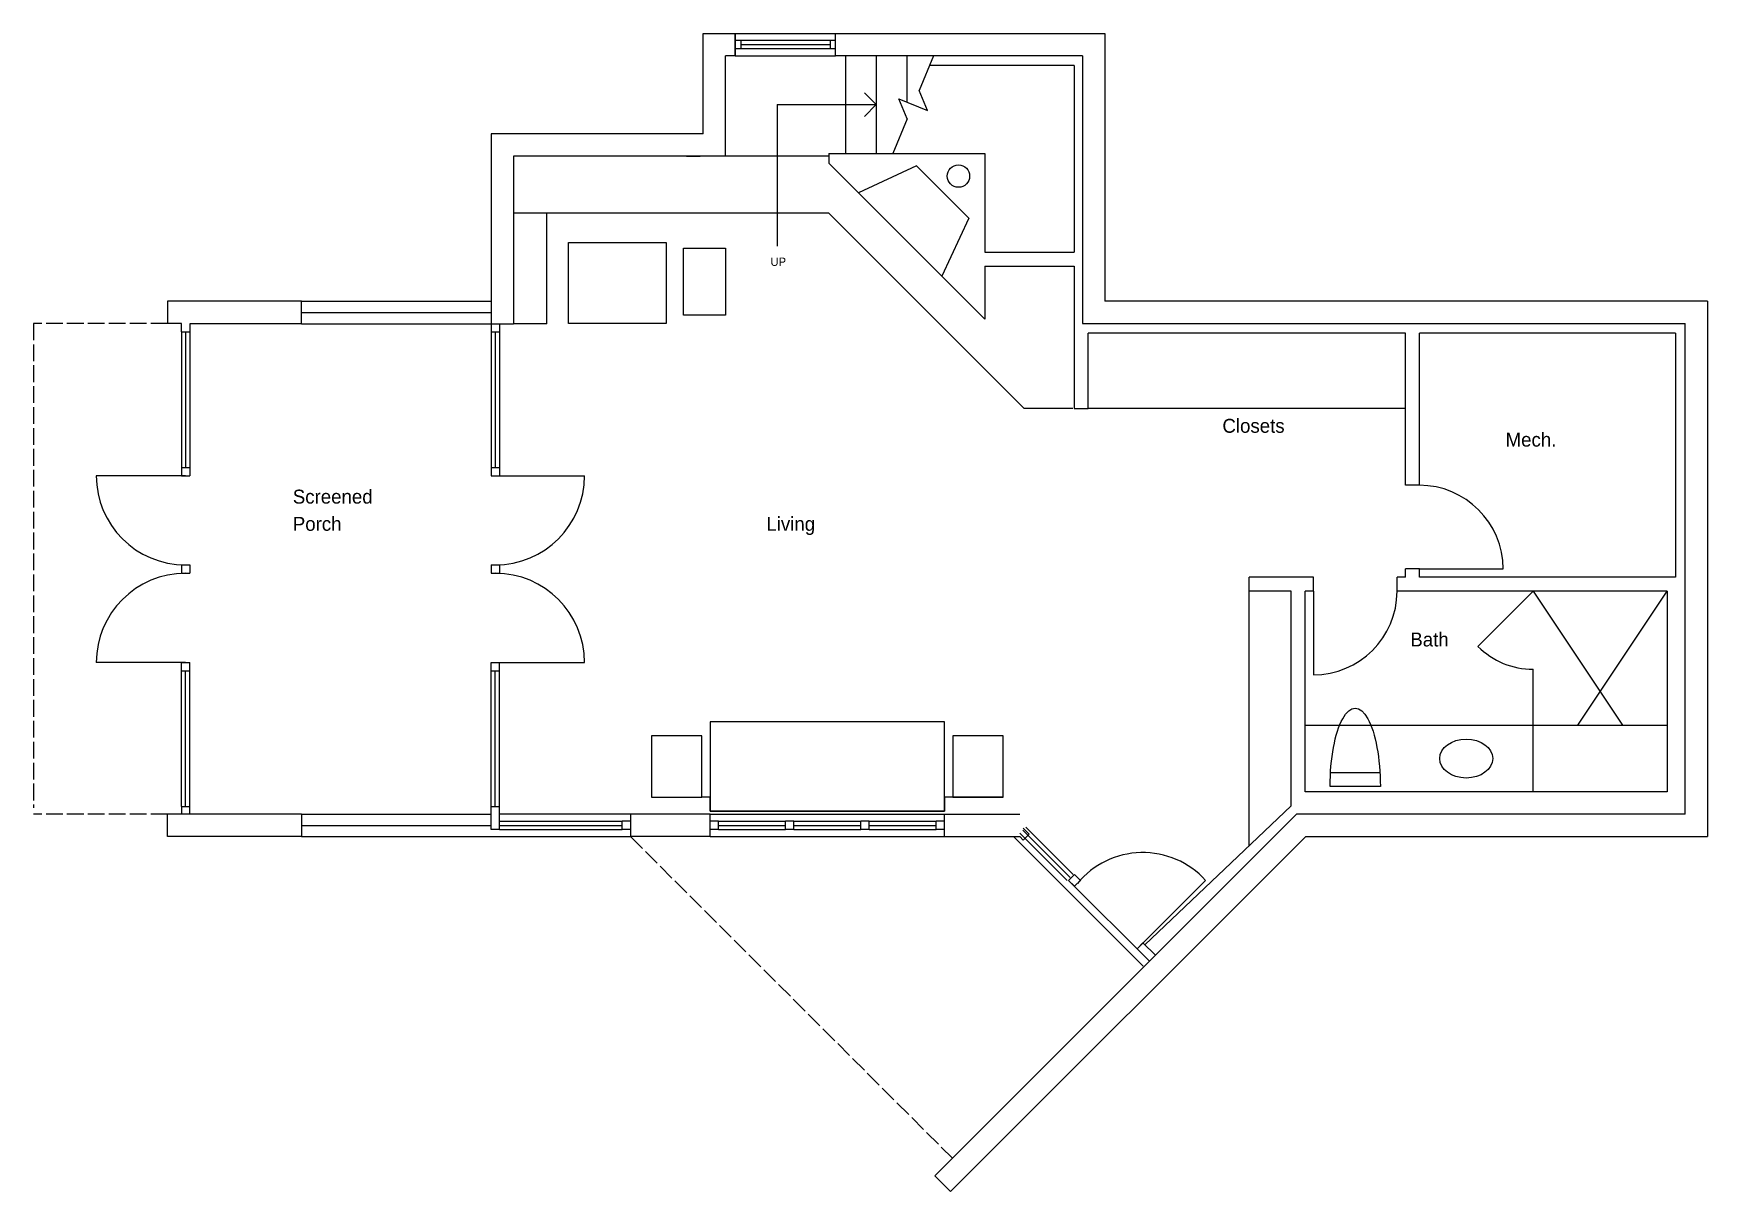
# Model space of a CAD drawing. Header units: inches. Extents: x -16498 to 2265, y 602 to 7454.
# Drawn here: x -5316 to -4716, y 1076 to 1491 of the extents above; entities that cross this region are included whole.
import ezdxf

# ---------------------------------------------------------------- set-up
doc = ezdxf.new("R2010")
doc.units = ezdxf.units.IN
doc.header["$LTSCALE"] = 0.5
doc.header["$MEASUREMENT"] = 0
doc.linetypes.add('ACAD_ISO02W100', pattern=[15, 12, -3])
for name, color, linetype in [('A-doors', 254, 'Continuous'), ('A-Elev-North', 7, 'Continuous'), ('A-fixtures', 140, 'Continuous'), ('A-furniture', 33, 'Continuous'), ('A-glazing', 252, 'Continuous'), ('A-millwork', 252, 'Continuous'), ('A-soffit', 251, 'ACAD_ISO02W100'), ('A-stairs', 252, 'Continuous'), ('A-text', 254, 'Continuous'), ('A-walls', 7, 'Continuous')]:
    doc.layers.add(name, color=color, linetype=linetype)

msp = doc.modelspace()

# ---------------------------------------------------------------- texts
at = {"layer": 'A-soffit', "color": 7}
for s, p in [('Closets', (-4889.96, 1348)), ('Mech.', (-4788.47, 1343.03)), ('Screened', (-5223.15, 1322.6)), ('Porch', (-5223.15, 1312.84)), ('Living', (-5053.42, 1312.84)), ('Bath', (-4822.62, 1271.38))]:
    msp.add_text(s, height=5, dxfattribs=at).set_placement(p)
at = {"layer": 'A-text'}
msp.add_text('UP', height=3, dxfattribs=at).set_placement((-5051.93, 1407.83))

# ---------------------------------------------------------------- linework, layer by layer
at = {"layer": 'A-doors'}
for p, q in [((-5152.09, 1395.19), (-5152.09, 1384.19)), ((-5260.09, 1387.02, -0.01), (-5260.09, 1384.19, -0.01)), ((-5149.09, 1387.02, -0.01), (-5149.09, 1384.19, -0.01)), ((-5263.09, 1384.19, -0.01), (-5260.09, 1384.19, -0.01)), ((-5152.09, 1384.19, -0.01), (-5149.09, 1384.19, -0.01)), ((-5261.59, 1332.61, -0.01), (-5293.59, 1332.61, -0.01)), ((-5263.09, 1335.61, -0.01), (-5260.09, 1335.61, -0.01)), ((-5263.09, 1335.61, -0.01), (-5263.09, 1332.61, -0.01)), ((-5263.09, 1332.61, -0.01), (-5260.09, 1332.61, -0.01)), ((-5260.09, 1335.61, -0.01), (-5260.09, 1332.61, -0.01)), ((-5152.09, 1335.61, -0.01), (-5149.09, 1335.61, -0.01)), ((-5152.09, 1335.61, -0.01), (-5152.09, 1332.61, -0.01)), ((-5152.09, 1332.61, -0.01), (-5149.09, 1332.61, -0.01)), ((-5150.59, 1332.61, -0.01), (-5118.59, 1332.61, -0.01)), ((-5149.09, 1335.61, -0.01), (-5149.09, 1332.61, -0.01)), ((-5263.09, 1300.61, -0.01), (-5260.09, 1300.61, -0.01)), ((-5263.09, 1300.61, -0.01), (-5263.09, 1297.61, -0.01)), ((-5263.09, 1297.61, -0.01), (-5260.09, 1297.61, -0.01)), ((-5260.09, 1300.61, -0.01), (-5260.09, 1297.61, -0.01)), ((-5152.09, 1300.61, -0.01), (-5152.09, 1297.61, -0.01)), ((-5152.09, 1300.61, -0.01), (-5149.09, 1300.61, -0.01)), ((-5152.09, 1297.61, -0.01), (-5149.09, 1297.61, -0.01)), ((-5149.09, 1300.61, -0.01), (-5149.09, 1297.61, -0.01)), ((-4819.36, 1299.19), (-4789.36, 1299.19)), ((-4857.36, 1291.19), (-4857.36, 1261.19)), ((-5261.59, 1265.61, -0.01), (-5293.59, 1265.61, -0.01)), ((-5263.09, 1262.61, -0.01), (-5263.09, 1265.61, -0.01)), ((-5263.09, 1265.61, -0.01), (-5260.09, 1265.61, -0.01)), ((-5263.09, 1262.61, -0.01), (-5260.09, 1262.61, -0.01)), ((-5260.09, 1262.61, -0.01), (-5260.09, 1265.61, -0.01)), ((-5152.09, 1262.61, -0.01), (-5152.09, 1265.61, -0.01)), ((-5152.09, 1265.61, -0.01), (-5149.09, 1265.61, -0.01)), ((-5152.09, 1262.61, -0.01), (-5149.09, 1262.61, -0.01)), ((-5150.59, 1265.61, -0.01), (-5118.59, 1265.61, -0.01)), ((-5149.09, 1262.61, -0.01), (-5149.09, 1265.61, -0.01)), ((-5263.09, 1214.02, -0.01), (-5260.09, 1214.02, -0.01)), ((-5260.09, 1211.19, -0.01), (-5260.09, 1214.02, -0.01)), ((-5152.09, 1205.69, -0.01), (-5152.09, 1214.02, -0.01)), ((-5152.09, 1214.02, -0.01), (-5149.09, 1214.02, -0.01)), ((-5149.09, 1205.69, -0.01), (-5149.09, 1214.02, -0.01)), ((-5268.09, 1203.19, -4869.32), (-5268.09, 1211.19, -4869.32)), ((-4920.02, 1163.46), (-4895.98, 1187.5))]:
    msp.add_line(p, q, dxfattribs=at)
for centre, radius, start, end in [((-5261.59, 1332.61, -0.01), 32, 180, 270), ((-5150.59, 1332.61, -0.01), 32, 270, 0), ((-4819.36, 1299.19), 30, 0, 90), ((-5261.59, 1265.61, -0.01), 32, 90, 180), ((-5150.59, 1265.61, -0.01), 32, 0, 90), ((-4857.36, 1291.19), 30, 270, 0), ((-4918.48, 1167.07), 30.39, 42.24829, 140.45563)]:
    msp.add_arc(centre, radius, start, end, dxfattribs=at)
at = {"layer": 'A-Elev-North'}
for p, q in [((-4943.09, 1479.69), (-4943.09, 1412.75)), ((-4943.09, 1407.75), (-4943.09, 1356.69))]:
    msp.add_line(p, q, dxfattribs=at)
at = {"layer": 'A-Elev-North', "color": 253}
msp.add_line((-5031.01, 1447.19), (-5068.09, 1447.19), dxfattribs=at)
at = {"layer": 'A-fixtures'}
for p, q in [((-4798.39, 1271.39), (-4778.59, 1291.19)), ((-4778.59, 1291.19), (-4746.59, 1243.19)), ((-4762.59, 1243.19), (-4730.59, 1291.19)), ((-4851.21, 1226.19), (-4833.5, 1226.19)), ((-4833.36, 1221.19), (-4851.36, 1221.19))]:
    msp.add_line(p, q, dxfattribs=at)
msp.add_arc((-4778.59, 1291.19), 28, 225, 270, dxfattribs=at)
at = {"layer": 'A-fixtures', "extrusion": (0, 0, -1)}
msp.add_ellipse((-4842.36, 1221.19), major_axis=(0, 28), ratio=0.321429, start_param=4.712389, end_param=7.853982, dxfattribs=at)
at = {"layer": 'A-fixtures'}
msp.add_ellipse((-4802.59, 1231.19), major_axis=(-9.5, 0), ratio=0.736842, dxfattribs=at)
at = {"layer": 'A-furniture'}
msp.add_lwpolyline([(-5124.32, 1416.21), (-5089.32, 1416.21), (-5089.32, 1387.21), (-5124.32, 1387.21)], close=True, dxfattribs=at)
for points in [[(-5083.09, 1414.2), (-5068.09, 1414.2), (-5068.09, 1390.2), (-5083.09, 1390.2), (-5083.09, 1414.2)], [(-4968.56, 1217.31), (-4968.56, 1239.31), (-4986.56, 1239.31), (-4986.56, 1217.31), (-4968.56, 1217.31), (-4986.56, 1217.31), (-4989.56, 1217.31), (-4989.56, 1212.31), (-4989.56, 1244.31), (-5073.56, 1244.31), (-5073.56, 1212.31), (-4989.56, 1212.31), (-5073.56, 1212.31), (-5073.56, 1217.31), (-5076.56, 1217.31), (-5076.56, 1239.31), (-5094.56, 1239.31), (-5094.56, 1217.31), (-5076.56, 1217.31)]]:
    msp.add_lwpolyline(points, dxfattribs=at)
at = {"layer": 'A-glazing'}
for p, q in [((-5028.59, 1488.69), (-5064.59, 1488.69)), ((-5062.59, 1488.69), (-5062.59, 1485.69)), ((-5030.59, 1488.69), (-5030.59, 1485.69)), ((-5028.59, 1485.69), (-5064.59, 1485.69)), ((-5062.59, 1487.19), (-5030.59, 1487.19)), ((-5220.09, 1395.19, -0.01), (-5152.09, 1395.19, 0)), ((-5220.09, 1391.11, -0.01), (-5152.09, 1391.11, 0)), ((-5220.09, 1387.02), (-5152.09, 1387.02, -0.01)), ((-5263.09, 1384.19, -0.01), (-5263.09, 1335.61, -0.01)), ((-5260.09, 1384.19, -0.01), (-5260.09, 1335.61, -0.01)), ((-5152.09, 1384.19, -0.01), (-5152.09, 1335.61, -0.01)), ((-5149.09, 1384.19, -0.01), (-5149.09, 1335.61, -0.01)), ((-5263.09, 1214.02, -0.01), (-5263.09, 1262.61, -0.01)), ((-5260.09, 1214.02, -0.01), (-5260.09, 1262.61, -0.01)), ((-5152.09, 1214.02, -0.01), (-5152.09, 1262.61, -0.01)), ((-5149.09, 1214.02, -0.01), (-5149.09, 1262.61, -0.01)), ((-5220.09, 1211.19), (-5152.09, 1211.19, -0.01)), ((-5220.09, 1207.19, -0.01), (-5152.09, 1207.19, -0.01)), ((-5102.09, 1211.19, 0), (-5149.09, 1211.19, -0.01)), ((-5149.09, 1208.69), (-5105.09, 1208.69, -0.01)), ((-5149.09, 1207.19), (-5105.09, 1207.19, -0.01)), ((-5070.56, 1208.69), (-5046.56, 1208.69)), ((-5043.56, 1208.69), (-5019.56, 1208.69)), ((-5043.56, 1207.19), (-5043.56, 1207.19)), ((-5016.56, 1208.69), (-4992.56, 1208.69)), ((-4960.44, 1206.57), (-4943.47, 1189.6)), ((-5220.09, 1203.19), (-5102.09, 1203.19, 0)), ((-5149.09, 1205.69), (-5105.09, 1205.69, -0.01)), ((-5070.56, 1205.69), (-5046.56, 1205.69)), ((-5043.56, 1205.69), (-5019.56, 1205.69)), ((-5016.56, 1205.69), (-4992.56, 1205.69)), ((-4962.56, 1204.45), (-4945.59, 1187.48))]:
    msp.add_line(p, q, dxfattribs=at)
at = {"layer": 'A-glazing', "color": 254}
for p, q in [((-5105.09, 1205.69, -0.01), (-5105.09, 1208.69, -0.01)), ((-5102.09, 1208.69, -0.01), (-5105.09, 1208.69, -0.01)), ((-5070.56, 1208.69), (-5073.56, 1208.69)), ((-5070.56, 1205.69), (-5070.56, 1208.69)), ((-5043.56, 1208.69), (-5046.56, 1208.69)), ((-5046.56, 1205.69), (-5046.56, 1208.69)), ((-5043.56, 1205.69), (-5043.56, 1208.69)), ((-5016.56, 1208.69), (-5019.56, 1208.69)), ((-5019.56, 1205.69), (-5019.56, 1208.69)), ((-5016.56, 1205.69), (-5016.56, 1208.69)), ((-4989.56, 1208.69), (-4992.56, 1208.69)), ((-4992.56, 1205.69), (-4992.56, 1208.69)), ((-4959.2, 1204.07), (-4961.32, 1206.19)), ((-5149.09, 1205.69), (-5152.09, 1205.69)), ((-5102.09, 1205.69, -0.01), (-5105.09, 1205.69, -0.01)), ((-5070.56, 1205.69), (-5073.56, 1205.69)), ((-5043.56, 1205.69), (-5046.56, 1205.69)), ((-5016.56, 1205.69), (-5019.56, 1205.69)), ((-4989.56, 1205.69), (-4992.56, 1205.69)), ((-4961.32, 1201.95), (-4962.56, 1203.19)), ((-4961.32, 1201.95), (-4959.2, 1204.07)), ((-4945.09, 1187.48), (-4942.97, 1189.6)), ((-4942.97, 1189.6), (-4940.85, 1187.48)), ((-4945.09, 1187.48), (-4942.97, 1185.36)), ((-4942.97, 1185.36), (-4940.85, 1187.48)), ((-4920.55, 1162.93), (-4918.43, 1165.06))]:
    msp.add_line(p, q, dxfattribs=at)
at = {"layer": 'A-glazing', "color": 253}
for p, q in [((-5070.56, 1207.19), (-5046.56, 1207.19)), ((-5043.56, 1207.19), (-5019.56, 1207.19)), ((-5016.56, 1207.19), (-4992.56, 1207.19)), ((-4961.5, 1205.51), (-4944.53, 1188.54))]:
    msp.add_line(p, q, dxfattribs=at)
at = {"layer": 'A-millwork'}
for p, q in [((-5132.09, 1387.02), (-5132.09, 1426.73)), ((-4824.36, 1356.69), (-4938.09, 1356.69)), ((-4880.36, 1199.91), (-4880.36, 1291.19)), ((-4860.36, 1243.19), (-4730.59, 1243.19))]:
    msp.add_line(p, q, dxfattribs=at)
at = {"layer": 'A-soffit'}
for p, q in [((-5316.09, 1387.19, -4869.32), (-5316.09, 1213.45, -4869.32)), ((-5268.09, 1387.19, -4869.32), (-5316.09, 1387.19, -4869.32)), ((-5268.09, 1211.19, -4869.32), (-5316.09, 1211.19, -4869.32)), ((-5102.09, 1203.19, 0), (-4986.75, 1087.85, 0))]:
    msp.add_line(p, q, dxfattribs=at)
at = {"layer": 'A-stairs'}
for p, q in [((-5025.05, 1483.19), (-5025.05, 1448.19)), ((-5014.05, 1483.19), (-5014.05, 1448.19)), ((-5003.05, 1483.19), (-5003.05, 1466.63)), ((-4993.55, 1483.19), (-4998.7, 1470.78)), ((-4995.72, 1463.59), (-4998.7, 1470.78)), ((-5002.91, 1460.61), (-5005.88, 1467.8)), ((-5005.88, 1467.8), (-4995.72, 1463.59)), ((-5002.91, 1460.61), (-5008.05, 1448.19)), ((-5031.01, 1426.73), (-4960.97, 1356.69)), ((-4943.59, 1356.69), (-4960.97, 1356.69))]:
    msp.add_line(p, q, dxfattribs=at)
at = {"layer": 'A-text'}
for p, q in [((-5049.55, 1465.69), (-5049.55, 1414.96)), ((-5049.55, 1465.69), (-5014.05, 1465.69)), ((-5014.05, 1465.69), (-5018.29, 1469.94)), ((-5014.05, 1465.69), (-5018.29, 1461.45))]:
    msp.add_line(p, q, dxfattribs=at)
at = {"layer": 'A-walls'}
for p, q in [((-5076.09, 1491.19), (-5064.59, 1491.19)), ((-5076.09, 1455.19), (-5076.09, 1491.19)), ((-5076.09, 1491.19), (-5064.59, 1491.19)), ((-5064.59, 1491.19), (-5064.59, 1483.19)), ((-5064.59, 1483.19), (-5064.59, 1491.19)), ((-5028.59, 1491.19), (-4932.09, 1491.19)), ((-5028.59, 1483.19), (-5028.59, 1491.19)), ((-4932.09, 1491.19), (-4932.09, 1395.19)), ((-5068.09, 1447.19), (-5068.09, 1483.19)), ((-5064.59, 1483.19), (-5068.09, 1483.19)), ((-4940.09, 1483.19), (-5028.59, 1483.19)), ((-4940.09, 1483.19), (-4940.09, 1387.19)), ((-4943.09, 1479.69), (-4995, 1479.69)), ((-5152.09, 1455.19), (-5152.09, 1395.19)), ((-5076.09, 1455.19), (-5152.09, 1455.19)), ((-5144.09, 1447.19), (-5144.09, 1387.02)), ((-5068.09, 1447.19), (-5144.09, 1447.19)), ((-5082.09, 1447.19), (-5077.09, 1447.19)), ((-5031.01, 1448.19), (-4975.09, 1448.19)), ((-5031.01, 1448.19), (-5031.01, 1444.66)), ((-4975.09, 1448.19), (-4975.09, 1412.75)), ((-5020.54, 1434.19), (-5031.01, 1444.66)), ((-4999.59, 1443.76), (-5020.4, 1434.06)), ((-4980.86, 1425.02), (-4999.59, 1443.76)), ((-5020.54, 1434.19), (-4990.56, 1404.22)), ((-4980.86, 1425.02), (-4990.56, 1404.22)), ((-4975.09, 1412.75), (-4943.09, 1412.75)), ((-4975.09, 1388.75), (-4990.56, 1404.22)), ((-4975.09, 1407.75), (-4975.09, 1388.75)), ((-4975.09, 1407.75), (-4943.09, 1407.75)), ((-5220.09, 1395.19), (-5268.09, 1395.19)), ((-5268.09, 1395.19), (-5268.09, 1387.19)), ((-5220.09, 1387.02, -0.01), (-5220.09, 1395.19, -0.01)), ((-4716.09, 1395.19), (-4932.09, 1395.19)), ((-4716.09, 1395.19), (-4716.09, 1203.19)), ((-5263.09, 1387.19, -0.01), (-5268.09, 1387.19)), ((-5263.09, 1384.19, -0.01), (-5263.09, 1387.19, -0.01)), ((-5220.09, 1387.02, -0.01), (-5260.09, 1387.02, -0.01)), ((-5152.09, 1387.02, -0.01), (-5144.09, 1387.02, -0.01)), ((-4940.09, 1387.19), (-4724.09, 1387.19)), ((-4724.09, 1211.19), (-4724.09, 1387.19)), ((-4824.36, 1383.69), (-4938.09, 1383.69)), ((-4938.09, 1356.69), (-4938.09, 1383.69)), ((-4824.36, 1329.19), (-4824.36, 1383.69)), ((-4819.36, 1329.19), (-4819.36, 1383.69)), ((-4727.59, 1383.69), (-4819.36, 1383.69)), ((-4727.59, 1383.69), (-4727.59, 1296.19)), ((-4943.09, 1356.69), (-4938.09, 1356.69)), ((-4819.36, 1329.19), (-4824.36, 1329.19)), ((-4880.36, 1291.19), (-4880.36, 1296.19)), ((-4865.36, 1296.19), (-4880.36, 1296.19)), ((-4857.36, 1296.19), (-4865.36, 1296.19)), ((-4857.36, 1291.19), (-4857.36, 1296.19)), ((-4824.36, 1296.19), (-4827.36, 1296.19)), ((-4827.36, 1291.19), (-4827.36, 1296.19)), ((-4824.36, 1296.19), (-4827.36, 1296.19)), ((-4819.36, 1299.19), (-4824.36, 1299.19)), ((-4824.36, 1296.19), (-4824.36, 1299.19)), ((-4819.36, 1296.19), (-4819.36, 1299.19)), ((-4727.59, 1296.19), (-4819.36, 1296.19)), ((-4865.36, 1291.19), (-4880.36, 1291.19)), ((-4865.36, 1214.19), (-4865.36, 1291.19)), ((-4860.36, 1219.19), (-4860.36, 1291.19)), ((-4857.36, 1291.19), (-4860.36, 1291.19)), ((-4857.36, 1291.19), (-4860.36, 1291.19)), ((-4730.59, 1291.19), (-4827.36, 1291.19)), ((-4730.59, 1291.19), (-4730.59, 1219.19)), ((-4778.59, 1219.19), (-4778.59, 1263.19)), ((-4730.59, 1219.19), (-4860.36, 1219.19)), ((-5263.09, 1214.02, -0.01), (-5263.09, 1211.19)), ((-4917.71, 1164.34), (-4865.36, 1214.19)), ((-5220.09, 1211.19), (-5268.09, 1211.19)), ((-5220.09, 1211.19, -0.01), (-5220.09, 1203.19, -0.01)), ((-5073.56, 1211.19), (-5102.09, 1211.19, 0)), ((-5102.09, 1211.19, -0.01), (-5102.09, 1203.19, -0.01)), ((-5073.56, 1203.19), (-5073.56, 1211.19)), ((-4993.03, 1081.57), (-4863.41, 1211.19)), ((-4989.56, 1203.19), (-4989.56, 1211.19)), ((-4724.09, 1211.19), (-4863.41, 1211.19)), ((-5220.09, 1203.19), (-5268.09, 1203.19)), ((-5073.56, 1203.19), (-5102.09, 1203.19, 0)), ((-4860.09, 1203.19), (-4987.37, 1075.91)), ((-4860.09, 1203.19), (-4716.09, 1203.19)), ((-4945.09, 1187.48), (-4916.11, 1158.49)), ((-4987.37, 1075.91), (-4993.03, 1081.57))]:
    msp.add_line(p, q, dxfattribs=at)
at = {"layer": 'A-walls', "color": 253}
for p, q in [((-5064.59, 1491.19), (-5028.59, 1491.19)), ((-5064.59, 1483.19), (-5028.59, 1483.19)), ((-5073.56, 1211.19), (-4962.56, 1211.19)), ((-5073.56, 1203.19), (-4962.56, 1203.19)), ((-4964.84, 1203.19), (-4918.38, 1156.73))]:
    msp.add_line(p, q, dxfattribs=at)
at = {"layer": 'A-walls', "color": 252}
for p, q in [((-5031.01, 1426.73), (-5144.09, 1426.73)), ((-5132.09, 1387.02, -0.01), (-5144.09, 1387.02, -0.01)), ((-5261.59, 1384.19, -0.01), (-5261.59, 1335.61, -0.01)), ((-5150.59, 1384.19, -0.01), (-5150.59, 1335.61, -0.01)), ((-5261.59, 1214.02, -0.01), (-5261.59, 1262.61, -0.01)), ((-5150.59, 1214.02, -0.01), (-5150.59, 1262.61, -0.01))]:
    msp.add_line(p, q, dxfattribs=at)
at = {"layer": 'A-walls', "color": 254}
for p, q in [((-4918.43, 1165.06), (-4913.99, 1160.62)), ((-4920.55, 1162.93), (-4916.11, 1158.49)), ((-4920.55, 1162.93), (-4916.11, 1158.49))]:
    msp.add_line(p, q, dxfattribs=at)
at = {"layer": 'A-walls'}
msp.add_circle((-4984.57, 1440.05), 4, dxfattribs=at)

msp.set_redraw_order([(e.dxf.handle, doc.entitydb.next_handle()) for e in msp.query("TEXT MTEXT ATTDEF DIMENSION ARC_DIMENSION")])  # texts and dimensions are drawn at this point

doc.saveas('drawing.dxf')
